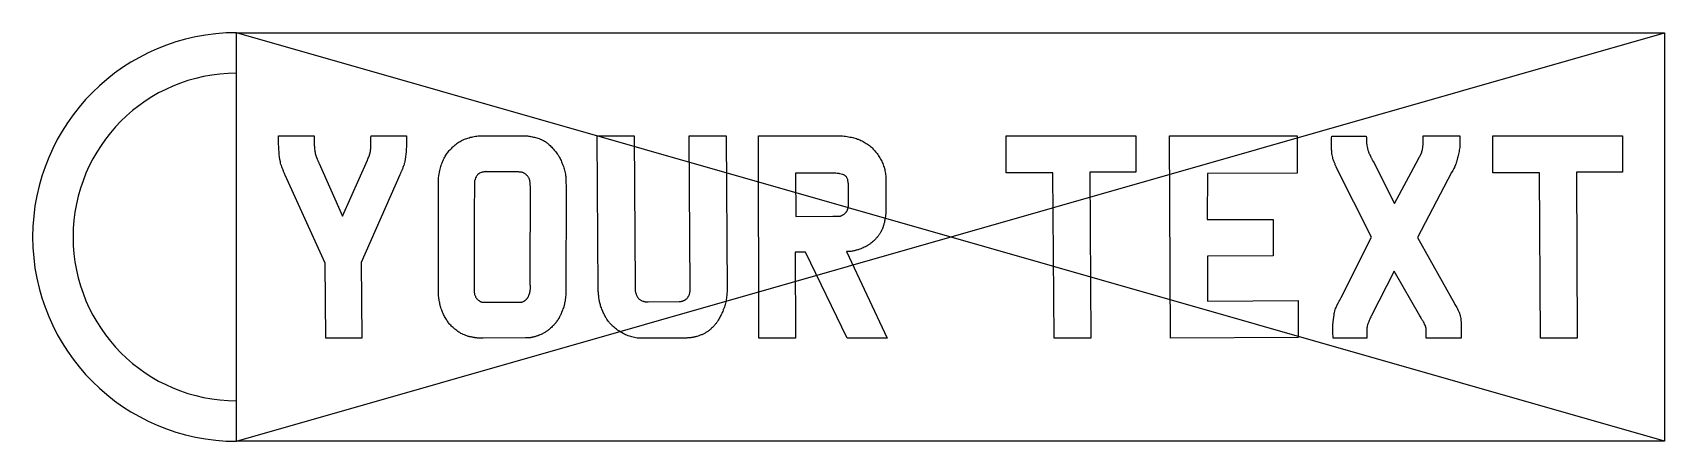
# Model space of a CAD drawing. Header units: millimetres. Extents: x -38.6 to 30, y -8.6 to 8.6.
import ezdxf

# ---------------------------------------------------------------- set-up
doc = ezdxf.new("R2010")
doc.units = ezdxf.units.MM
doc.layers.get('0').update_dxf_attribs({"linetype": 'CONTINUOUS'})

msp = doc.modelspace()

# ---------------------------------------------------------------- linework, layer by layer
for p, q in [((-30, -8.571), (-30, 8.571)), ((-30, 8.571), (30, 8.571)), ((30, -8.571), (-30, 8.571)), ((-30, -8.571), (30, 8.571)), ((30, 8.571), (30, -8.571)), ((-28.235, 4.001), (-28.235, 4.238)), ((-28.235, 4.238), (-26.736, 4.238)), ((-26.736, 4.238), (-26.736, 4.201)), ((-26.736, 4.201), (-26.736, 4.165)), ((-26.736, 4.165), (-26.736, 4.129)), ((-26.736, 4.129), (-26.736, 4.092)), ((-24.356, 4.183), (-24.349, 4.238)), ((-24.356, 4.147), (-24.356, 4.183)), ((-24.356, 4.11), (-24.356, 4.147)), ((-24.349, 4.238), (-22.856, 4.238)), ((-22.856, 4.238), (-22.856, 4.013)), ((-20.427, 4.098), (-20.385, 4.116)), ((-20.385, 4.116), (-20.33, 4.135)), ((-20.33, 4.135), (-20.282, 4.147)), ((-20.282, 4.147), (-20.233, 4.165)), ((-20.233, 4.165), (-20.178, 4.183)), ((-20.178, 4.183), (-20.118, 4.195)), ((-20.118, 4.195), (-20.069, 4.208)), ((-20.069, 4.208), (-20.014, 4.214)), ((-20.014, 4.214), (-19.96, 4.226)), ((-19.96, 4.226), (-19.905, 4.232)), ((-19.905, 4.232), (-19.851, 4.238)), ((-19.851, 4.238), (-19.796, 4.244)), ((-19.796, 4.244), (-19.741, 4.25)), ((-19.741, 4.25), (-19.687, 4.25)), ((-19.687, 4.25), (-17.92, 4.25)), ((-17.92, 4.25), (-17.847, 4.244)), ((-17.847, 4.244), (-17.811, 4.238)), ((-17.811, 4.238), (-17.774, 4.238)), ((-17.774, 4.238), (-17.738, 4.232)), ((-17.738, 4.232), (-17.695, 4.226)), ((-17.695, 4.226), (-17.653, 4.22)), ((-17.653, 4.22), (-17.616, 4.214)), ((-17.616, 4.214), (-17.568, 4.208)), ((-17.568, 4.208), (-17.525, 4.195)), ((-17.525, 4.195), (-17.483, 4.183)), ((-17.483, 4.183), (-17.434, 4.171)), ((-17.434, 4.171), (-17.386, 4.159)), ((-17.386, 4.159), (-17.337, 4.141)), ((-17.337, 4.141), (-17.288, 4.129)), ((-17.288, 4.129), (-17.264, 4.116)), ((-17.264, 4.116), (-17.24, 4.11)), ((-14.799, -2.21), (-14.842, 4.244)), ((-14.842, 4.244), (-13.293, 4.244)), ((-13.293, 4.244), (-13.257, -2.064)), ((-10.938, -2.143), (-10.98, 4.238)), ((-10.98, 4.238), (-9.426, 4.238)), ((-9.426, 4.238), (-9.383, -2.24)), ((-8.072, 4.238), (-4.951, 4.244)), ((-8.06, -4.25), (-8.072, 4.238)), ((-4.951, 4.244), (-4.872, 4.25)), ((-4.872, 4.25), (-4.799, 4.25)), ((-4.799, 4.25), (-4.733, 4.25)), ((-4.733, 4.25), (-4.66, 4.244)), ((-4.66, 4.244), (-4.593, 4.244)), ((-4.593, 4.244), (-4.532, 4.238)), ((-4.532, 4.238), (-4.466, 4.232)), ((-4.466, 4.232), (-4.405, 4.226)), ((-4.405, 4.226), (-4.344, 4.214)), ((-4.344, 4.214), (-4.283, 4.208)), ((-4.283, 4.208), (-4.223, 4.195)), ((-4.223, 4.195), (-4.162, 4.183)), ((-4.162, 4.183), (-4.107, 4.171)), ((-4.107, 4.171), (-4.059, 4.159)), ((-4.059, 4.159), (-4.004, 4.141)), ((-4.004, 4.141), (-3.956, 4.129)), ((-3.956, 4.129), (-3.907, 4.11)), ((2.347, 4.238), (7.793, 4.244)), ((2.347, 2.69), (2.347, 4.238)), ((7.793, 4.244), (7.793, 2.726)), ((9.244, -4.244), (9.207, 4.25)), ((9.207, 4.25), (14.574, 4.25)), ((14.574, 4.25), (14.568, 2.684)), ((16.013, 4.153), (16.019, 4.232)), ((16.013, 4.098), (16.013, 4.153)), ((16.019, 4.232), (17.471, 4.232)), ((17.471, 4.232), (17.477, 4.165)), ((17.477, 4.165), (17.477, 4.116)), ((17.477, 4.116), (17.477, 4.074)), ((19.869, 4.189), (19.869, 4.238)), ((19.869, 4.238), (21.411, 4.238)), ((19.869, 4.165), (19.869, 4.189)), ((19.869, 4.141), (19.869, 4.165)), ((19.869, 4.098), (19.869, 4.141)), ((21.411, 4.238), (21.411, 4.189)), ((21.411, 4.189), (21.411, 4.147)), ((21.411, 4.147), (21.411, 4.11)), ((22.789, 4.238), (28.235, 4.244)), ((22.789, 2.69), (22.789, 4.238)), ((28.235, 4.244), (28.235, 2.726)), ((-28.235, 3.892), (-28.235, 4.001)), ((-28.229, 3.783), (-28.235, 3.892)), ((-28.229, 3.673), (-28.229, 3.783)), ((-28.217, 3.564), (-28.229, 3.673)), ((-28.211, 3.461), (-28.217, 3.564)), ((-28.193, 3.351), (-28.211, 3.461)), ((-26.736, 4.092), (-26.736, 4.062)), ((-26.736, 4.062), (-26.736, 4.031)), ((-26.736, 4.031), (-26.736, 4.001)), ((-26.736, 4.001), (-26.736, 3.977)), ((-26.736, 3.977), (-26.736, 3.953)), ((-26.736, 3.953), (-26.736, 3.928)), ((-26.736, 3.928), (-26.736, 3.904)), ((-26.736, 3.904), (-26.736, 3.88)), ((-26.736, 3.88), (-26.736, 3.861)), ((-26.736, 3.861), (-26.736, 3.837)), ((-26.736, 3.837), (-26.736, 3.819)), ((-26.736, 3.819), (-26.729, 3.807)), ((-26.729, 3.807), (-26.729, 3.776)), ((-26.729, 3.776), (-26.729, 3.746)), ((-26.729, 3.746), (-26.723, 3.685)), ((-26.723, 3.685), (-26.717, 3.625)), ((-26.717, 3.625), (-26.711, 3.594)), ((-26.711, 3.594), (-26.705, 3.564)), ((-26.705, 3.564), (-26.699, 3.534)), ((-26.699, 3.534), (-26.693, 3.503)), ((-26.693, 3.503), (-26.681, 3.455)), ((-26.681, 3.455), (-26.675, 3.424)), ((-24.422, 3.418), (-24.41, 3.449)), ((-24.41, 3.461), (-24.404, 3.473)), ((-24.41, 3.449), (-24.41, 3.461)), ((-24.404, 3.485), (-24.398, 3.497)), ((-24.404, 3.473), (-24.404, 3.485)), ((-24.398, 3.497), (-24.392, 3.521)), ((-24.392, 3.521), (-24.386, 3.552)), ((-24.386, 3.552), (-24.38, 3.582)), ((-24.38, 3.582), (-24.374, 3.613)), ((-24.374, 3.625), (-24.368, 3.637)), ((-24.374, 3.619), (-24.374, 3.625)), ((-24.374, 3.613), (-24.374, 3.619)), ((-24.368, 3.673), (-24.362, 3.685)), ((-24.368, 3.637), (-24.368, 3.673)), ((-24.362, 3.728), (-24.356, 3.764)), ((-24.362, 3.716), (-24.362, 3.728)), ((-24.362, 3.698), (-24.362, 3.716)), ((-24.362, 3.685), (-24.362, 3.698)), ((-24.356, 4.08), (-24.356, 4.11)), ((-24.356, 4.05), (-24.356, 4.08)), ((-24.356, 4.019), (-24.356, 4.05)), ((-24.356, 3.995), (-24.356, 4.019)), ((-24.356, 3.971), (-24.356, 3.995)), ((-24.356, 3.94), (-24.356, 3.971)), ((-24.356, 3.922), (-24.356, 3.94)), ((-24.356, 3.898), (-24.356, 3.922)), ((-24.356, 3.874), (-24.356, 3.898)), ((-24.356, 3.855), (-24.356, 3.874)), ((-24.356, 3.837), (-24.356, 3.855)), ((-24.356, 3.825), (-24.356, 3.837)), ((-24.356, 3.789), (-24.356, 3.825)), ((-24.356, 3.764), (-24.356, 3.789)), ((-22.886, 3.473), (-22.898, 3.364)), ((-22.874, 3.576), (-22.886, 3.473)), ((-22.868, 3.685), (-22.874, 3.576)), ((-22.862, 3.795), (-22.868, 3.685)), ((-22.856, 4.013), (-22.862, 3.904)), ((-22.862, 3.904), (-22.862, 3.795)), ((-21.229, 3.394), (-21.204, 3.436)), ((-21.204, 3.436), (-21.174, 3.473)), ((-21.174, 3.473), (-21.15, 3.515)), ((-21.15, 3.515), (-21.119, 3.552)), ((-21.119, 3.552), (-21.095, 3.588)), ((-21.095, 3.588), (-21.065, 3.625)), ((-21.065, 3.625), (-21.034, 3.661)), ((-21.034, 3.661), (-20.998, 3.691)), ((-20.998, 3.691), (-20.962, 3.728)), ((-20.962, 3.728), (-20.931, 3.764)), ((-20.931, 3.764), (-20.895, 3.801)), ((-20.895, 3.801), (-20.852, 3.831)), ((-20.852, 3.831), (-20.81, 3.868)), ((-20.81, 3.868), (-20.773, 3.898)), ((-20.773, 3.898), (-20.731, 3.934)), ((-20.731, 3.934), (-20.688, 3.959)), ((-20.688, 3.959), (-20.652, 3.989)), ((-20.652, 3.989), (-20.603, 4.013)), ((-20.603, 4.013), (-20.567, 4.038)), ((-20.567, 4.038), (-20.518, 4.056)), ((-20.518, 4.056), (-20.476, 4.08)), ((-20.476, 4.08), (-20.427, 4.098)), ((-17.24, 4.11), (-17.191, 4.086)), ((-17.191, 4.086), (-17.173, 4.08)), ((-17.173, 4.08), (-17.149, 4.068)), ((-17.149, 4.068), (-17.1, 4.044)), ((-17.1, 4.044), (-17.058, 4.019)), ((-17.058, 4.019), (-17.039, 4.007)), ((-17.039, 4.007), (-17.015, 3.995)), ((-17.015, 3.995), (-16.997, 3.977)), ((-16.997, 3.977), (-16.979, 3.965)), ((-16.979, 3.965), (-16.961, 3.946)), ((-16.961, 3.946), (-16.936, 3.934)), ((-16.936, 3.934), (-16.9, 3.904)), ((-16.9, 3.904), (-16.863, 3.868)), ((-16.863, 3.868), (-16.827, 3.837)), ((-16.827, 3.837), (-16.791, 3.801)), ((-16.791, 3.801), (-16.754, 3.764)), ((-16.754, 3.764), (-16.718, 3.728)), ((-16.718, 3.728), (-16.687, 3.691)), ((-16.687, 3.691), (-16.651, 3.649)), ((-16.651, 3.649), (-16.584, 3.57)), ((-16.584, 3.57), (-16.56, 3.534)), ((-16.56, 3.534), (-16.529, 3.491)), ((-16.529, 3.491), (-16.499, 3.455)), ((-16.499, 3.455), (-16.475, 3.412)), ((-3.907, 4.11), (-3.883, 4.104)), ((-3.883, 4.104), (-3.858, 4.092)), ((-3.858, 4.092), (-3.81, 4.074)), ((-3.81, 4.074), (-3.761, 4.05)), ((-3.761, 4.05), (-3.719, 4.031)), ((-3.719, 4.031), (-3.67, 4.007)), ((-3.67, 4.007), (-3.622, 3.983)), ((-3.622, 3.983), (-3.579, 3.953)), ((-3.579, 3.953), (-3.537, 3.928)), ((-3.537, 3.928), (-3.488, 3.898)), ((-3.488, 3.898), (-3.452, 3.868)), ((-3.452, 3.868), (-3.409, 3.837)), ((-3.409, 3.837), (-3.367, 3.801)), ((-3.367, 3.801), (-3.324, 3.77)), ((-3.324, 3.77), (-3.288, 3.734)), ((-3.288, 3.734), (-3.251, 3.691)), ((-3.251, 3.691), (-3.215, 3.655)), ((-3.215, 3.655), (-3.178, 3.619)), ((-3.178, 3.619), (-3.148, 3.576)), ((-3.148, 3.576), (-3.112, 3.534)), ((-3.112, 3.534), (-3.081, 3.497)), ((-3.081, 3.497), (-3.051, 3.455)), ((-3.051, 3.455), (-3.021, 3.406)), ((16.013, 4.05), (16.013, 4.098)), ((16.013, 4.001), (16.013, 4.05)), ((16.013, 3.959), (16.013, 4.001)), ((16.013, 3.916), (16.013, 3.959)), ((16.013, 3.874), (16.013, 3.916)), ((16.013, 3.837), (16.013, 3.874)), ((16.013, 3.801), (16.013, 3.837)), ((16.013, 3.77), (16.013, 3.801)), ((16.013, 3.74), (16.013, 3.77)), ((16.013, 3.71), (16.013, 3.74)), ((16.013, 3.685), (16.013, 3.71)), ((16.013, 3.667), (16.013, 3.685)), ((16.013, 3.643), (16.013, 3.667)), ((16.019, 3.631), (16.013, 3.643)), ((16.019, 3.57), (16.019, 3.631)), ((16.026, 3.54), (16.019, 3.57)), ((16.026, 3.509), (16.026, 3.54)), ((16.032, 3.479), (16.026, 3.509)), ((16.038, 3.449), (16.032, 3.479)), ((16.05, 3.394), (16.038, 3.449)), ((17.477, 4.074), (17.483, 4.031)), ((17.483, 4.031), (17.483, 3.995)), ((17.483, 3.995), (17.483, 3.959)), ((17.483, 3.959), (17.489, 3.928)), ((17.489, 3.928), (17.495, 3.892)), ((17.495, 3.892), (17.501, 3.837)), ((17.501, 3.837), (17.513, 3.776)), ((17.513, 3.776), (17.531, 3.716)), ((17.531, 3.716), (17.543, 3.649)), ((17.543, 3.649), (17.549, 3.619)), ((17.549, 3.619), (17.562, 3.588)), ((17.562, 3.588), (17.568, 3.564)), ((17.568, 3.564), (17.574, 3.54)), ((17.574, 3.54), (17.586, 3.515)), ((17.586, 3.515), (17.592, 3.497)), ((17.592, 3.497), (17.604, 3.479)), ((17.604, 3.479), (17.61, 3.467)), ((17.61, 3.467), (17.616, 3.455)), ((17.616, 3.455), (17.622, 3.449)), ((17.622, 3.449), (17.628, 3.436)), ((17.628, 3.436), (17.634, 3.424)), ((19.741, 3.418), (19.747, 3.43)), ((19.747, 3.43), (19.759, 3.455)), ((19.759, 3.455), (19.766, 3.467)), ((19.766, 3.467), (19.772, 3.479)), ((19.772, 3.479), (19.778, 3.485)), ((19.778, 3.497), (19.784, 3.503)), ((19.778, 3.485), (19.778, 3.497)), ((19.784, 3.503), (19.79, 3.515)), ((19.79, 3.515), (19.796, 3.534)), ((19.796, 3.534), (19.802, 3.546)), ((19.802, 3.558), (19.808, 3.57)), ((19.802, 3.546), (19.802, 3.558)), ((19.808, 3.57), (19.814, 3.576)), ((19.814, 3.594), (19.82, 3.606)), ((19.814, 3.588), (19.814, 3.594)), ((19.814, 3.576), (19.814, 3.588)), ((19.82, 3.606), (19.826, 3.631)), ((19.826, 3.631), (19.832, 3.655)), ((19.832, 3.673), (19.838, 3.685)), ((19.832, 3.655), (19.832, 3.673)), ((19.838, 3.685), (19.844, 3.746)), ((19.844, 3.746), (19.851, 3.801)), ((19.851, 3.801), (19.863, 3.861)), ((19.863, 3.934), (19.869, 3.953)), ((19.863, 3.922), (19.863, 3.934)), ((19.863, 3.861), (19.863, 3.922)), ((19.869, 4.08), (19.869, 4.098)), ((19.869, 4.068), (19.869, 4.08)), ((19.869, 4.062), (19.869, 4.068)), ((19.869, 4.056), (19.869, 4.062)), ((19.869, 4.05), (19.869, 4.056)), ((19.869, 4.038), (19.869, 4.05)), ((19.869, 4.019), (19.869, 4.038)), ((19.869, 4.013), (19.869, 4.019)), ((19.869, 4.001), (19.869, 4.013)), ((19.869, 3.983), (19.869, 4.001)), ((19.869, 3.953), (19.869, 3.983)), ((21.35, 3.473), (21.338, 3.418)), ((21.362, 3.528), (21.35, 3.473)), ((21.374, 3.582), (21.362, 3.528)), ((21.381, 3.643), (21.374, 3.582)), ((21.393, 3.698), (21.381, 3.643)), ((21.399, 3.758), (21.393, 3.698)), ((21.405, 3.819), (21.399, 3.758)), ((21.411, 3.934), (21.405, 3.88)), ((21.405, 3.88), (21.405, 3.819)), ((21.411, 4.11), (21.411, 4.092)), ((21.411, 4.092), (21.411, 4.074)), ((21.411, 4.074), (21.411, 4.062)), ((21.411, 4.062), (21.411, 4.056)), ((21.411, 4.056), (21.411, 4.038)), ((21.411, 4.038), (21.411, 4.001)), ((21.411, 4.001), (21.411, 3.971)), ((21.411, 3.971), (21.411, 3.934)), ((-28.181, 3.254), (-28.193, 3.351)), ((-28.162, 3.157), (-28.181, 3.254)), ((-28.15, 3.103), (-28.162, 3.157)), ((-28.138, 3.048), (-28.15, 3.103)), ((-28.126, 3.018), (-28.138, 3.048)), ((-28.12, 2.993), (-28.126, 3.018)), ((-28.096, 2.939), (-28.12, 2.993)), ((-28.089, 2.908), (-28.096, 2.939)), ((-28.071, 2.878), (-28.089, 2.908)), ((-28.059, 2.848), (-28.071, 2.878)), ((-28.047, 2.811), (-28.059, 2.848)), ((-28.041, 2.793), (-28.047, 2.811)), ((-28.035, 2.769), (-28.041, 2.793)), ((-28.023, 2.75), (-28.035, 2.769)), ((-28.011, 2.72), (-28.023, 2.75)), ((-26.675, 3.424), (-26.669, 3.406)), ((-26.669, 3.406), (-26.663, 3.382)), ((-26.663, 3.382), (-26.651, 3.358)), ((-26.651, 3.358), (-26.644, 3.351)), ((-26.644, 3.351), (-26.644, 3.339)), ((-26.644, 3.339), (-26.638, 3.327)), ((-26.638, 3.327), (-26.632, 3.321)), ((-26.632, 3.321), (-26.632, 3.309)), ((-26.632, 3.309), (-26.626, 3.297)), ((-26.626, 3.297), (-26.614, 3.273)), ((-26.614, 3.273), (-26.608, 3.26)), ((-26.608, 3.26), (-26.602, 3.242)), ((-26.602, 3.242), (-26.59, 3.212)), ((-26.59, 3.212), (-26.572, 3.169)), ((-26.572, 3.169), (-26.559, 3.151)), ((-26.559, 3.151), (-26.547, 3.127)), ((-26.547, 3.127), (-26.541, 3.103)), ((-26.541, 3.103), (-26.529, 3.078)), ((-26.529, 3.078), (-25.552, 0.868)), ((-25.552, 0.868), (-24.501, 3.224)), ((-24.501, 3.224), (-24.495, 3.242)), ((-24.495, 3.242), (-24.489, 3.26)), ((-24.489, 3.26), (-24.483, 3.279)), ((-24.483, 3.279), (-24.477, 3.291)), ((-24.477, 3.291), (-24.471, 3.309)), ((-24.471, 3.309), (-24.465, 3.315)), ((-24.465, 3.315), (-24.459, 3.327)), ((-24.459, 3.327), (-24.453, 3.339)), ((-24.453, 3.351), (-24.447, 3.358)), ((-24.453, 3.339), (-24.453, 3.351)), ((-24.447, 3.364), (-24.441, 3.37)), ((-24.447, 3.358), (-24.447, 3.364)), ((-24.441, 3.37), (-24.434, 3.376)), ((-24.434, 3.376), (-24.428, 3.4)), ((-24.428, 3.4), (-24.422, 3.418)), ((-23.074, 2.763), (-23.087, 2.738)), ((-23.062, 2.787), (-23.074, 2.763)), ((-23.056, 2.805), (-23.062, 2.787)), ((-23.044, 2.823), (-23.056, 2.805)), ((-23.032, 2.86), (-23.044, 2.823)), ((-23.02, 2.89), (-23.032, 2.86)), ((-23.008, 2.92), (-23.02, 2.89)), ((-22.996, 2.951), (-23.008, 2.92)), ((-22.989, 2.981), (-22.996, 2.951)), ((-22.977, 3.005), (-22.989, 2.981)), ((-22.959, 3.06), (-22.977, 3.005)), ((-22.953, 3.09), (-22.959, 3.06)), ((-22.947, 3.115), (-22.953, 3.09)), ((-22.935, 3.169), (-22.947, 3.115)), ((-22.917, 3.266), (-22.935, 3.169)), ((-22.898, 3.364), (-22.917, 3.266)), ((-21.478, 2.72), (-21.459, 2.793)), ((-21.459, 2.793), (-21.447, 2.848)), ((-21.447, 2.848), (-21.435, 2.902)), ((-21.435, 2.902), (-21.423, 2.957)), ((-21.423, 2.957), (-21.405, 3.005)), ((-21.405, 3.005), (-21.387, 3.054)), ((-21.387, 3.054), (-21.368, 3.109)), ((-21.368, 3.109), (-21.344, 3.157)), ((-21.344, 3.157), (-21.326, 3.206)), ((-21.326, 3.206), (-21.302, 3.254)), ((-21.302, 3.254), (-21.277, 3.303)), ((-21.277, 3.303), (-21.253, 3.351)), ((-21.253, 3.351), (-21.229, 3.394)), ((-19.529, 2.744), (-19.547, 2.738)), ((-19.511, 2.744), (-19.529, 2.744)), ((-19.492, 2.738), (-19.511, 2.744)), ((-16.475, 3.412), (-16.451, 3.376)), ((-16.451, 3.376), (-16.432, 3.333)), ((-16.432, 3.333), (-16.408, 3.291)), ((-16.408, 3.291), (-16.39, 3.248)), ((-16.39, 3.248), (-16.366, 3.206)), ((-16.366, 3.206), (-16.347, 3.157)), ((-16.347, 3.157), (-16.329, 3.109)), ((-16.329, 3.109), (-16.305, 3.06)), ((-16.305, 3.06), (-16.287, 3.011)), ((-16.287, 3.011), (-16.268, 2.957)), ((-16.268, 2.957), (-16.25, 2.908)), ((-16.25, 2.908), (-16.232, 2.854)), ((-16.232, 2.854), (-16.22, 2.799)), ((-16.22, 2.799), (-16.208, 2.75)), ((-16.208, 2.75), (-16.196, 2.696)), ((-3.021, 3.406), (-2.99, 3.364)), ((-2.99, 3.364), (-2.966, 3.315)), ((-2.966, 3.315), (-2.936, 3.266)), ((-2.936, 3.266), (-2.911, 3.224)), ((-2.911, 3.224), (-2.887, 3.175)), ((-2.887, 3.175), (-2.869, 3.127)), ((-2.869, 3.127), (-2.844, 3.078)), ((-2.844, 3.078), (-2.826, 3.03)), ((-2.826, 3.03), (-2.808, 2.975)), ((-2.808, 2.975), (-2.79, 2.926)), ((-2.79, 2.926), (-2.778, 2.878)), ((-2.778, 2.878), (-2.759, 2.829)), ((-2.759, 2.829), (-2.753, 2.775)), ((-2.753, 2.775), (-2.741, 2.726)), ((16.062, 3.339), (16.05, 3.394)), ((16.068, 3.309), (16.062, 3.339)), ((16.074, 3.285), (16.068, 3.309)), ((16.092, 3.23), (16.074, 3.285)), ((16.111, 3.175), (16.092, 3.23)), ((16.123, 3.151), (16.111, 3.175)), ((16.135, 3.127), (16.123, 3.151)), ((16.141, 3.109), (16.135, 3.127)), ((16.147, 3.084), (16.141, 3.109)), ((16.159, 3.066), (16.147, 3.084)), ((16.165, 3.048), (16.159, 3.066)), ((16.171, 3.036), (16.165, 3.048)), ((16.171, 3.018), (16.171, 3.036)), ((16.183, 2.999), (16.171, 3.018)), ((16.189, 2.975), (16.183, 2.999)), ((16.202, 2.957), (16.189, 2.975)), ((16.208, 2.939), (16.202, 2.957)), ((16.208, 2.933), (16.208, 2.939)), ((17.689, -0.006), (16.208, 2.933)), ((17.634, 3.424), (17.641, 3.412)), ((17.641, 3.412), (17.647, 3.4)), ((17.647, 3.4), (17.653, 3.382)), ((17.653, 3.382), (17.665, 3.364)), ((17.665, 3.364), (17.671, 3.345)), ((17.671, 3.345), (17.683, 3.327)), ((17.683, 3.327), (17.689, 3.309)), ((17.689, 3.309), (17.701, 3.285)), ((17.701, 3.285), (17.713, 3.266)), ((17.713, 3.266), (17.726, 3.242)), ((17.726, 3.242), (17.738, 3.218)), ((17.738, 3.218), (17.75, 3.188)), ((17.75, 3.188), (17.756, 3.181)), ((17.756, 3.181), (18.661, 1.409)), ((18.661, 1.409), (19.668, 3.273)), ((19.668, 3.273), (19.681, 3.315)), ((19.681, 3.315), (19.693, 3.327)), ((19.693, 3.327), (19.699, 3.345)), ((19.699, 3.345), (19.711, 3.364)), ((19.711, 3.364), (19.717, 3.376)), ((19.717, 3.376), (19.735, 3.406)), ((19.735, 3.406), (19.741, 3.418)), ((21.083, 2.75), (21.053, 2.702)), ((21.107, 2.793), (21.083, 2.75)), ((21.132, 2.841), (21.107, 2.793)), ((21.15, 2.878), (21.132, 2.841)), ((21.174, 2.92), (21.15, 2.878)), ((21.186, 2.945), (21.174, 2.92)), ((21.192, 2.963), (21.186, 2.945)), ((21.198, 2.981), (21.192, 2.963)), ((21.204, 2.987), (21.198, 2.981)), ((21.217, 3.011), (21.204, 2.987)), ((21.223, 3.036), (21.217, 3.024)), ((21.217, 3.024), (21.217, 3.011)), ((21.235, 3.06), (21.223, 3.036)), ((21.247, 3.109), (21.235, 3.06)), ((21.259, 3.133), (21.247, 3.109)), ((21.265, 3.157), (21.259, 3.133)), ((21.283, 3.206), (21.265, 3.157)), ((21.289, 3.236), (21.283, 3.206)), ((21.296, 3.26), (21.289, 3.236)), ((21.308, 3.315), (21.296, 3.26)), ((21.326, 3.364), (21.308, 3.315)), ((21.338, 3.418), (21.326, 3.364)), ((-27.998, 2.696), (-28.011, 2.72)), ((-27.986, 2.659), (-27.998, 2.696)), ((-27.974, 2.629), (-27.986, 2.659)), ((-27.956, 2.593), (-27.974, 2.629)), ((-26.28, -1.093), (-27.956, 2.593)), ((-23.141, 2.605), (-24.762, -1.075)), ((-23.135, 2.629), (-23.141, 2.605)), ((-23.123, 2.641), (-23.135, 2.629)), ((-23.117, 2.659), (-23.123, 2.641)), ((-23.111, 2.678), (-23.117, 2.659)), ((-23.099, 2.708), (-23.111, 2.678)), ((-23.093, 2.72), (-23.099, 2.708)), ((-23.087, 2.738), (-23.093, 2.72)), ((-21.52, -2.404), (-21.514, 2.477)), ((-21.514, 2.477), (-21.502, 2.562)), ((-21.502, 2.562), (-21.49, 2.641)), ((-21.49, 2.641), (-21.478, 2.72)), ((-20.002, 2.192), (-20.008, 2.168)), ((-20.008, 2.168), (-20.008, 2.137)), ((-20.008, 2.137), (-20.008, 2.107)), ((-20.008, 2.107), (-20.008, 2.076)), ((-20.008, 2.076), (-20.008, 2.046)), ((-19.996, 2.325), (-20.002, 2.319)), ((-20.002, 2.319), (-20.002, 2.313)), ((-20.002, 2.313), (-20.002, 2.307)), ((-20.002, 2.307), (-20.002, 2.295)), ((-20.002, 2.295), (-20.002, 2.283)), ((-20.002, 2.283), (-20.002, 2.271)), ((-20.002, 2.271), (-20.002, 2.253)), ((-20.002, 2.253), (-20.002, 2.234)), ((-20.002, 2.234), (-20.002, 2.216)), ((-20.002, 2.216), (-20.002, 2.192)), ((-19.984, 2.38), (-19.996, 2.35)), ((-19.996, 2.35), (-19.996, 2.325)), ((-19.978, 2.404), (-19.984, 2.38)), ((-19.972, 2.429), (-19.978, 2.404)), ((-19.954, 2.477), (-19.972, 2.429)), ((-19.929, 2.526), (-19.954, 2.477)), ((-19.917, 2.55), (-19.929, 2.526)), ((-19.905, 2.568), (-19.917, 2.55)), ((-19.893, 2.586), (-19.905, 2.568)), ((-19.881, 2.605), (-19.893, 2.586)), ((-19.869, 2.623), (-19.881, 2.605)), ((-19.857, 2.635), (-19.869, 2.623)), ((-19.838, 2.647), (-19.857, 2.635)), ((-19.82, 2.653), (-19.838, 2.647)), ((-19.808, 2.665), (-19.82, 2.653)), ((-19.79, 2.678), (-19.808, 2.665)), ((-19.753, 2.69), (-19.79, 2.678)), ((-19.729, 2.702), (-19.753, 2.69)), ((-19.711, 2.708), (-19.729, 2.702)), ((-19.687, 2.714), (-19.711, 2.708)), ((-19.662, 2.72), (-19.687, 2.714)), ((-19.638, 2.726), (-19.662, 2.72)), ((-19.614, 2.732), (-19.638, 2.726)), ((-19.596, 2.738), (-19.614, 2.732)), ((-19.571, 2.738), (-19.596, 2.738)), ((-19.547, 2.738), (-19.571, 2.738)), ((-19.486, 2.738), (-19.492, 2.738)), ((-19.48, 2.738), (-19.486, 2.738)), ((-19.474, 2.738), (-19.48, 2.738)), ((-19.462, 2.738), (-19.474, 2.738)), ((-19.444, 2.738), (-19.462, 2.738)), ((-18.09, 2.726), (-18.108, 2.726)), ((-18.078, 2.726), (-18.09, 2.726)), ((-18.053, 2.726), (-18.078, 2.726)), ((-18.035, 2.72), (-18.053, 2.726)), ((-18.023, 2.714), (-18.035, 2.72)), ((-17.999, 2.708), (-18.023, 2.714)), ((-17.968, 2.702), (-17.999, 2.708)), ((-17.944, 2.69), (-17.968, 2.702)), ((-17.926, 2.678), (-17.944, 2.69)), ((-17.902, 2.665), (-17.926, 2.678)), ((-17.889, 2.659), (-17.902, 2.665)), ((-17.877, 2.647), (-17.889, 2.659)), ((-17.859, 2.635), (-17.877, 2.647)), ((-17.835, 2.617), (-17.859, 2.635)), ((-17.817, 2.599), (-17.835, 2.617)), ((-17.798, 2.58), (-17.817, 2.599)), ((-17.78, 2.562), (-17.798, 2.58)), ((-17.768, 2.538), (-17.78, 2.562)), ((-17.75, 2.52), (-17.768, 2.538)), ((-17.732, 2.495), (-17.75, 2.52)), ((-17.719, 2.477), (-17.732, 2.495)), ((-17.707, 2.453), (-17.719, 2.477)), ((-17.695, 2.429), (-17.707, 2.453)), ((-17.689, 2.404), (-17.695, 2.429)), ((-17.683, 2.38), (-17.689, 2.404)), ((-17.671, 2.356), (-17.683, 2.38)), ((-17.671, 2.325), (-17.671, 2.356)), ((-17.665, 2.301), (-17.671, 2.325)), ((-17.659, 2.24), (-17.665, 2.301)), ((-17.659, 2.186), (-17.659, 2.24)), ((-17.653, 2.125), (-17.659, 2.186)), ((-17.653, 2.07), (-17.653, 2.125)), ((-17.653, 2.016), (-17.653, 2.07)), ((-16.196, 2.696), (-16.183, 2.641)), ((-16.183, 2.641), (-16.177, 2.586)), ((-16.177, 2.586), (-16.171, 2.532)), ((-16.171, 2.532), (-16.171, 2.477)), ((-16.171, 2.477), (-16.165, 2.423)), ((-16.153, 2.064), (-16.171, -2.307)), ((-16.165, 2.423), (-16.165, 2.368)), ((-16.165, 2.368), (-16.159, 2.307)), ((-16.159, 2.307), (-16.159, 2.246)), ((-16.159, 2.246), (-16.153, 2.192)), ((-16.153, 2.192), (-16.153, 2.131)), ((-16.153, 2.131), (-16.153, 2.064)), ((-5.006, 2.678), (-6.506, 2.678)), ((-6.506, 2.678), (-6.499, 0.862)), ((-4.976, 2.678), (-5.006, 2.678)), ((-4.939, 2.678), (-4.976, 2.678)), ((-4.909, 2.678), (-4.939, 2.678)), ((-4.878, 2.678), (-4.909, 2.678)), ((-4.818, 2.678), (-4.878, 2.678)), ((-4.757, 2.671), (-4.818, 2.678)), ((-4.702, 2.665), (-4.757, 2.671)), ((-4.678, 2.659), (-4.702, 2.665)), ((-4.648, 2.653), (-4.678, 2.659)), ((-4.599, 2.641), (-4.648, 2.653)), ((-4.544, 2.629), (-4.599, 2.641)), ((-4.52, 2.623), (-4.544, 2.629)), ((-4.496, 2.611), (-4.52, 2.623)), ((-4.478, 2.605), (-4.496, 2.611)), ((-4.453, 2.593), (-4.478, 2.605)), ((-4.435, 2.58), (-4.453, 2.593)), ((-4.417, 2.562), (-4.435, 2.58)), ((-4.405, 2.55), (-4.417, 2.562)), ((-4.387, 2.532), (-4.405, 2.55)), ((-4.374, 2.52), (-4.387, 2.532)), ((-4.362, 2.501), (-4.374, 2.52)), ((-4.35, 2.483), (-4.362, 2.501)), ((-4.338, 2.459), (-4.35, 2.483)), ((-4.332, 2.441), (-4.338, 2.459)), ((-4.32, 2.416), (-4.332, 2.441)), ((-4.314, 2.392), (-4.32, 2.416)), ((-4.308, 2.368), (-4.314, 2.392)), ((-4.308, 2.356), (-4.308, 2.368)), ((-4.308, 2.35), (-4.308, 2.356)), ((-4.308, 2.344), (-4.308, 2.35)), ((-4.302, 2.319), (-4.308, 2.344)), ((-4.296, 2.301), (-4.302, 2.319)), ((-4.296, 2.289), (-4.296, 2.301)), ((-4.296, 2.283), (-4.296, 2.289)), ((-4.296, 2.277), (-4.296, 2.283)), ((-4.296, 2.271), (-4.296, 2.277)), ((-4.296, 2.265), (-4.296, 2.271)), ((-4.289, 2.253), (-4.296, 2.265)), ((-4.289, 2.234), (-4.289, 2.253)), ((-4.289, 2.21), (-4.289, 2.234)), ((-4.289, 2.204), (-4.289, 2.21)), ((-4.289, 2.198), (-4.289, 2.204)), ((-4.283, 2.186), (-4.289, 2.198)), ((-4.289, 2.083), (-4.289, 2.089)), ((-4.289, 2.089), (-4.283, 2.089)), ((-4.289, 2.07), (-4.289, 2.083)), ((-4.289, 2.052), (-4.289, 2.07)), ((-4.283, 2.168), (-4.283, 2.186)), ((-4.283, 2.161), (-4.283, 2.168)), ((-4.283, 2.155), (-4.283, 2.161)), ((-4.283, 2.149), (-4.283, 2.155)), ((-4.283, 2.131), (-4.283, 2.149)), ((-4.283, 2.119), (-4.283, 2.131)), ((-4.283, 2.113), (-4.283, 2.119)), ((-4.283, 2.107), (-4.283, 2.113)), ((-4.283, 2.089), (-4.283, 2.107)), ((-2.741, 2.726), (-2.735, 2.671)), ((-2.735, 2.671), (-2.729, 2.623)), ((-2.729, 2.623), (-2.723, 2.568)), ((-2.723, 2.568), (-2.723, 2.544)), ((-2.723, 2.544), (-2.723, 2.52)), ((-2.723, 2.52), (-2.717, 2.477)), ((-2.717, 2.477), (-2.717, 2.429)), ((-2.717, 2.429), (-2.717, 2.404)), ((-2.717, 2.404), (-2.717, 2.38)), ((-2.717, 2.38), (-2.717, 2.362)), ((-2.717, 2.362), (-2.711, 2.338)), ((-2.711, 2.198), (-2.717, 1.093)), ((-2.711, 2.338), (-2.711, 2.295)), ((-2.711, 2.295), (-2.711, 2.253)), ((-2.711, 2.253), (-2.711, 2.228)), ((-2.711, 2.228), (-2.711, 2.21)), ((-2.711, 2.21), (-2.711, 2.198)), ((4.308, 2.69), (2.347, 2.69)), ((4.356, -4.25), (4.308, 2.69)), ((7.793, 2.726), (5.862, 2.714)), ((5.862, 2.714), (5.892, -4.25)), ((10.804, 2.665), (10.78, 0.729)), ((14.568, 2.684), (10.804, 2.665)), ((21.053, 2.702), (19.62, -0.018)), ((24.75, 2.69), (22.789, 2.69)), ((24.799, -4.25), (24.75, 2.69)), ((28.235, 2.726), (26.304, 2.714)), ((26.304, 2.714), (26.335, -4.25)), ((-20.008, 1.651), (-20.014, 1.597)), ((-20.014, 1.597), (-20.014, 1.542)), ((-20.014, 1.542), (-20.014, 1.488)), ((-20.014, 1.488), (-20.014, 1.427)), ((-20.014, 1.427), (-20.014, 1.36)), ((-20.008, 2.046), (-20.008, 2.01)), ((-20.008, 2.01), (-20.008, 1.973)), ((-20.008, 1.973), (-20.008, 1.931)), ((-20.008, 1.931), (-20.008, 1.894)), ((-20.008, 1.894), (-20.008, 1.846)), ((-20.008, 1.846), (-20.008, 1.803)), ((-20.008, 1.803), (-20.008, 1.755)), ((-20.008, 1.755), (-20.008, 1.706)), ((-20.008, 1.706), (-20.008, 1.651)), ((-17.653, 2.01), (-17.653, 2.016)), ((-17.653, 1.882), (-17.653, 2.01)), ((-17.653, 1.761), (-17.653, 1.882)), ((-17.653, 1.639), (-17.653, 1.761)), ((-17.653, 1.524), (-17.653, 1.639)), ((-17.653, 1.403), (-17.653, 1.524)), ((-17.653, 1.287), (-17.653, 1.403)), ((-4.289, 2.046), (-4.289, 2.052)), ((-4.289, 2.034), (-4.289, 2.046)), ((-4.289, 1.451), (-4.289, 2.034)), ((-4.289, 1.433), (-4.289, 1.451)), ((-4.289, 1.415), (-4.289, 1.433)), ((-4.289, 1.396), (-4.289, 1.415)), ((-4.289, 1.39), (-4.289, 1.396)), ((-4.289, 1.384), (-4.289, 1.39)), ((-4.289, 1.378), (-4.283, 1.384)), ((-4.283, 1.384), (-4.289, 1.384)), ((-4.289, 1.372), (-4.289, 1.378)), ((-4.289, 1.366), (-4.289, 1.372)), ((-20.014, 1.36), (-20.014, 1.299)), ((-20.014, 1.299), (-20.014, 1.233)), ((-20.014, 1.233), (-20.014, 1.166)), ((-20.014, 1.166), (-20.014, 1.093)), ((-20.014, 1.093), (-20.014, 1.02)), ((-20.014, 1.02), (-20.014, 0.947)), ((-20.014, 0.947), (-20.014, 0.868)), ((-20.014, 0.868), (-20.014, 0.789)), ((-20.014, 0.789), (-20.014, 0.71)), ((-20.014, 0.71), (-20.014, 0.631)), ((-17.653, 1.178), (-17.653, 1.287)), ((-17.653, 1.069), (-17.653, 1.178)), ((-17.653, 0.953), (-17.653, 1.069)), ((-17.653, 0.85), (-17.653, 0.953)), ((-17.653, 0.741), (-17.653, 0.85)), ((-17.653, 0.638), (-17.653, 0.741)), ((-6.499, 0.862), (-4.945, 0.868)), ((-4.945, 0.868), (-4.915, 0.868)), ((-4.915, 0.868), (-4.884, 0.868)), ((-4.884, 0.868), (-4.86, 0.868)), ((-4.86, 0.868), (-4.824, 0.868)), ((-4.824, 0.868), (-4.793, 0.868)), ((-4.793, 0.868), (-4.763, 0.868)), ((-4.763, 0.868), (-4.733, 0.868)), ((-4.733, 0.868), (-4.696, 0.868)), ((-4.696, 0.868), (-4.678, 0.868)), ((-4.678, 0.868), (-4.66, 0.874)), ((-4.66, 0.874), (-4.642, 0.88)), ((-4.642, 0.88), (-4.623, 0.88)), ((-4.623, 0.88), (-4.605, 0.886)), ((-4.605, 0.886), (-4.587, 0.893)), ((-4.587, 0.893), (-4.569, 0.905)), ((-4.569, 0.905), (-4.544, 0.911)), ((-4.544, 0.911), (-4.538, 0.917)), ((-4.538, 0.917), (-4.532, 0.917)), ((-4.532, 0.923), (-4.514, 0.935)), ((-4.532, 0.917), (-4.532, 0.923)), ((-4.514, 0.935), (-4.496, 0.947)), ((-4.496, 0.947), (-4.472, 0.959)), ((-4.472, 0.959), (-4.441, 0.99)), ((-4.441, 0.99), (-4.423, 1.002)), ((-4.423, 1.002), (-4.405, 1.02)), ((-4.405, 1.02), (-4.393, 1.032)), ((-4.393, 1.032), (-4.387, 1.038)), ((-4.387, 1.038), (-4.368, 1.056)), ((-4.368, 1.063), (-4.368, 1.069)), ((-4.368, 1.069), (-4.362, 1.069)), ((-4.368, 1.056), (-4.368, 1.063)), ((-4.362, 1.069), (-4.356, 1.081)), ((-4.356, 1.081), (-4.35, 1.093)), ((-4.35, 1.093), (-4.344, 1.099)), ((-4.344, 1.099), (-4.332, 1.123)), ((-4.332, 1.123), (-4.326, 1.148)), ((-4.326, 1.148), (-4.314, 1.172)), ((-4.314, 1.184), (-4.308, 1.19)), ((-4.314, 1.172), (-4.314, 1.184)), ((-4.308, 1.202), (-4.302, 1.214)), ((-4.308, 1.19), (-4.308, 1.202)), ((-4.302, 1.233), (-4.296, 1.245)), ((-4.302, 1.226), (-4.302, 1.233)), ((-4.302, 1.22), (-4.302, 1.226)), ((-4.302, 1.214), (-4.302, 1.22)), ((-4.296, 1.257), (-4.289, 1.287)), ((-4.296, 1.245), (-4.296, 1.257)), ((-4.289, 1.348), (-4.289, 1.366)), ((-4.289, 1.318), (-4.289, 1.348)), ((-4.289, 1.311), (-4.289, 1.318)), ((-4.289, 1.305), (-4.289, 1.311)), ((-4.289, 1.299), (-4.289, 1.305)), ((-4.289, 1.287), (-4.289, 1.299)), ((-2.759, 0.692), (-2.766, 0.674)), ((-2.753, 0.716), (-2.759, 0.692)), ((-2.747, 0.765), (-2.753, 0.759)), ((-2.753, 0.759), (-2.753, 0.753)), ((-2.753, 0.753), (-2.753, 0.747)), ((-2.753, 0.747), (-2.753, 0.716)), ((-2.741, 0.808), (-2.747, 0.777)), ((-2.747, 0.777), (-2.747, 0.765)), ((-2.735, 0.838), (-2.741, 0.808)), ((-2.729, 0.899), (-2.735, 0.868)), ((-2.735, 0.868), (-2.735, 0.838)), ((-2.723, 0.959), (-2.729, 0.929)), ((-2.729, 0.929), (-2.729, 0.899)), ((-2.717, 1.093), (-2.723, 1.056)), ((-2.723, 1.056), (-2.723, 1.026)), ((-2.723, 1.026), (-2.723, 1.008)), ((-2.723, 1.008), (-2.723, 1.002)), ((-2.723, 1.002), (-2.723, 0.99)), ((-2.723, 0.99), (-2.723, 0.959)), ((10.78, 0.729), (13.561, 0.729)), ((13.561, 0.729), (13.561, -0.795)), ((-20.014, 0.631), (-20.014, 0.546)), ((-20.014, 0.546), (-20.014, 0.455)), ((-20.014, 0.455), (-20.014, 0.37)), ((-20.014, 0.37), (-20.014, 0.279)), ((-20.014, 0.279), (-20.014, 0.188)), ((-20.014, 0.188), (-20.014, 0.091)), ((-20.014, 0.091), (-20.014, -0.006)), ((-17.659, 0.152), (-17.653, 0.243)), ((-17.659, 0.055), (-17.659, 0.152)), ((-17.659, -0.03), (-17.659, 0.055)), ((-17.653, 0.54), (-17.653, 0.638)), ((-17.653, 0.437), (-17.653, 0.54)), ((-17.653, 0.34), (-17.653, 0.437)), ((-17.653, 0.243), (-17.653, 0.34)), ((-3.075, 0), (-3.087, -0.018)), ((-3.057, 0.018), (-3.075, 0)), ((-3.045, 0.036), (-3.057, 0.018)), ((-3.027, 0.061), (-3.045, 0.036)), ((-3.021, 0.067), (-3.027, 0.061)), ((-3.014, 0.079), (-3.021, 0.067)), ((-3.002, 0.103), (-3.014, 0.079)), ((-2.99, 0.109), (-3.002, 0.103)), ((-2.984, 0.121), (-2.99, 0.109)), ((-2.972, 0.146), (-2.984, 0.121)), ((-2.96, 0.164), (-2.972, 0.146)), ((-2.942, 0.188), (-2.96, 0.164)), ((-2.929, 0.213), (-2.942, 0.188)), ((-2.917, 0.231), (-2.929, 0.213)), ((-2.911, 0.243), (-2.917, 0.231)), ((-2.905, 0.255), (-2.911, 0.255)), ((-2.911, 0.255), (-2.911, 0.249)), ((-2.911, 0.249), (-2.911, 0.243)), ((-2.893, 0.279), (-2.905, 0.255)), ((-2.887, 0.304), (-2.893, 0.279)), ((-2.875, 0.322), (-2.887, 0.304)), ((-2.869, 0.34), (-2.875, 0.328)), ((-2.875, 0.328), (-2.875, 0.322)), ((-2.863, 0.346), (-2.869, 0.34)), ((-2.851, 0.37), (-2.863, 0.346)), ((-2.844, 0.395), (-2.851, 0.37)), ((-2.832, 0.419), (-2.844, 0.395)), ((-2.826, 0.449), (-2.832, 0.419)), ((-2.814, 0.474), (-2.826, 0.449)), ((-2.808, 0.498), (-2.814, 0.474)), ((-2.802, 0.522), (-2.808, 0.498)), ((-2.796, 0.553), (-2.802, 0.522)), ((-2.784, 0.577), (-2.796, 0.553)), ((-2.778, 0.607), (-2.784, 0.577)), ((-2.772, 0.631), (-2.778, 0.607)), ((-2.766, 0.662), (-2.772, 0.656)), ((-2.772, 0.656), (-2.772, 0.65)), ((-2.772, 0.65), (-2.772, 0.631)), ((-2.766, 0.674), (-2.766, 0.668)), ((-2.766, 0.668), (-2.766, 0.662)), ((-20.014, -0.006), (-20.014, -0.109)), ((-20.014, -0.109), (-20.014, -0.206)), ((-20.014, -0.206), (-20.014, -0.31)), ((-20.014, -0.31), (-20.014, -0.419)), ((-20.014, -0.419), (-20.014, -0.522)), ((-20.014, -0.522), (-20.014, -0.631)), ((-20.014, -0.631), (-20.014, -0.741)), ((-17.659, -0.121), (-17.659, -0.03)), ((-17.659, -0.206), (-17.659, -0.121)), ((-17.659, -0.291), (-17.659, -0.206)), ((-17.659, -0.376), (-17.659, -0.291)), ((-17.659, -0.455), (-17.659, -0.376)), ((-17.659, -0.534), (-17.659, -0.455)), ((-17.659, -0.613), (-17.659, -0.534)), ((-17.659, -0.686), (-17.659, -0.613)), ((-6.093, -0.631), (-6.524, -0.631)), ((-6.524, -0.631), (-6.518, -4.25)), ((-4.338, -4.244), (-6.093, -0.631)), ((-4.35, -0.613), (-4.368, -0.613)), ((-4.368, -0.613), (-2.662, -4.244)), ((-4.326, -0.613), (-4.35, -0.613)), ((-4.302, -0.613), (-4.326, -0.613)), ((-4.277, -0.613), (-4.302, -0.613)), ((-4.247, -0.613), (-4.277, -0.613)), ((-4.223, -0.607), (-4.247, -0.613)), ((-4.192, -0.607), (-4.223, -0.607)), ((-4.168, -0.607), (-4.192, -0.607)), ((-4.132, -0.601), (-4.168, -0.607)), ((-4.119, -0.595), (-4.132, -0.601)), ((-4.101, -0.595), (-4.119, -0.595)), ((-4.065, -0.583), (-4.101, -0.595)), ((-4.028, -0.577), (-4.065, -0.583)), ((-4.004, -0.571), (-4.028, -0.577)), ((-3.986, -0.565), (-4.004, -0.571)), ((-3.968, -0.559), (-3.986, -0.565)), ((-3.943, -0.559), (-3.968, -0.559)), ((-3.901, -0.54), (-3.943, -0.559)), ((-3.877, -0.534), (-3.901, -0.54)), ((-3.852, -0.528), (-3.877, -0.534)), ((-3.81, -0.516), (-3.852, -0.528)), ((-3.761, -0.498), (-3.81, -0.516)), ((-3.713, -0.474), (-3.761, -0.498)), ((-3.67, -0.455), (-3.713, -0.474)), ((-3.622, -0.431), (-3.67, -0.455)), ((-3.573, -0.407), (-3.622, -0.431)), ((-3.531, -0.382), (-3.573, -0.407)), ((-3.506, -0.37), (-3.531, -0.382)), ((-3.482, -0.352), (-3.506, -0.37)), ((-3.458, -0.34), (-3.482, -0.352)), ((-3.439, -0.322), (-3.458, -0.34)), ((-3.391, -0.297), (-3.439, -0.322)), ((-3.373, -0.279), (-3.391, -0.297)), ((-3.354, -0.261), (-3.373, -0.279)), ((-3.33, -0.249), (-3.354, -0.261)), ((-3.324, -0.243), (-3.33, -0.249)), ((-3.312, -0.231), (-3.324, -0.243)), ((-3.3, -0.225), (-3.312, -0.231)), ((-3.294, -0.219), (-3.3, -0.225)), ((-3.276, -0.2), (-3.294, -0.219)), ((-3.239, -0.17), (-3.276, -0.2)), ((-3.203, -0.14), (-3.239, -0.17)), ((-3.184, -0.121), (-3.203, -0.14)), ((-3.166, -0.109), (-3.184, -0.121)), ((-3.154, -0.091), (-3.166, -0.109)), ((-3.136, -0.073), (-3.154, -0.091)), ((-3.118, -0.055), (-3.136, -0.073)), ((-3.112, -0.049), (-3.118, -0.049)), ((-3.118, -0.049), (-3.118, -0.055)), ((-3.106, -0.036), (-3.112, -0.049)), ((-3.099, -0.024), (-3.106, -0.036)), ((-3.093, -0.024), (-3.099, -0.024)), ((-3.087, -0.018), (-3.093, -0.024)), ((16.414, -2.544), (17.689, -0.006)), ((19.62, -0.018), (21.174, -2.787)), ((-26.25, -4.25), (-26.28, -1.093)), ((-24.762, -1.075), (-24.744, -4.25)), ((-20.014, -0.741), (-20.014, -0.856)), ((-20.014, -0.856), (-20.014, -0.971)), ((-20.014, -0.971), (-20.014, -1.093)), ((-20.014, -1.093), (-20.014, -1.208)), ((-20.014, -1.208), (-20.014, -1.336)), ((-20.014, -1.336), (-20.014, -1.457)), ((-17.659, -0.759), (-17.659, -0.686)), ((-17.659, -0.832), (-17.659, -0.759)), ((-17.659, -0.899), (-17.659, -0.832)), ((-17.659, -0.965), (-17.659, -0.899)), ((-17.659, -1.032), (-17.659, -0.965)), ((-17.659, -1.093), (-17.659, -1.032)), ((-17.659, -1.16), (-17.659, -1.093)), ((-17.659, -1.214), (-17.659, -1.16)), ((-17.659, -1.275), (-17.659, -1.214)), ((-17.659, -1.33), (-17.659, -1.275)), ((-17.659, -1.384), (-17.659, -1.33)), ((13.561, -0.795), (10.798, -0.801)), ((10.798, -0.801), (10.798, -2.696)), ((-20.014, -1.973), (-20.021, -2.161)), ((-20.014, -1.457), (-20.014, -1.585)), ((-20.014, -1.585), (-20.014, -1.712)), ((-20.014, -1.712), (-20.014, -1.84)), ((-20.014, -1.84), (-20.014, -1.973)), ((-17.659, -1.439), (-17.659, -1.384)), ((-17.659, -1.487), (-17.659, -1.439)), ((-17.659, -1.536), (-17.659, -1.487)), ((-17.659, -1.585), (-17.659, -1.536)), ((-17.659, -1.627), (-17.659, -1.585)), ((-17.659, -1.67), (-17.659, -1.627)), ((-17.659, -1.712), (-17.659, -1.67)), ((-17.659, -1.749), (-17.659, -1.712)), ((-17.659, -1.785), (-17.659, -1.749)), ((-17.659, -1.821), (-17.659, -1.785)), ((-17.659, -1.858), (-17.659, -1.821)), ((-17.659, -1.888), (-17.659, -1.858)), ((-17.659, -1.912), (-17.659, -1.888)), ((-17.659, -1.943), (-17.659, -1.912)), ((-17.659, -1.967), (-17.659, -1.943)), ((-17.659, -1.991), (-17.659, -1.967)), ((-17.659, -2.016), (-17.659, -1.991)), ((-17.653, -2.034), (-17.659, -2.016)), ((-17.653, -2.082), (-17.653, -2.034)), ((18.642, -1.433), (17.677, -3.327)), ((19.723, -3.309), (18.642, -1.433)), ((-21.52, -2.422), (-21.52, -2.404)), ((-21.52, -2.447), (-21.52, -2.422)), ((-21.514, -2.471), (-21.52, -2.447)), ((-21.514, -2.495), (-21.514, -2.471)), ((-21.508, -2.526), (-21.514, -2.495)), ((-21.502, -2.556), (-21.508, -2.526)), ((-21.496, -2.592), (-21.502, -2.556)), ((-21.49, -2.629), (-21.496, -2.592)), ((-21.484, -2.671), (-21.49, -2.629)), ((-21.472, -2.714), (-21.484, -2.671)), ((-21.466, -2.763), (-21.472, -2.714)), ((-20.021, -2.161), (-20.021, -2.192)), ((-20.021, -2.192), (-20.021, -2.222)), ((-20.021, -2.222), (-20.021, -2.246)), ((-20.021, -2.246), (-20.021, -2.277)), ((-20.021, -2.277), (-20.014, -2.331)), ((-20.014, -2.331), (-20.008, -2.356)), ((-20.008, -2.356), (-20.002, -2.386)), ((-20.002, -2.386), (-19.996, -2.41)), ((-19.996, -2.41), (-19.984, -2.435)), ((-19.984, -2.435), (-19.978, -2.459)), ((-19.978, -2.459), (-19.966, -2.483)), ((-19.966, -2.483), (-19.954, -2.507)), ((-19.954, -2.507), (-19.942, -2.532)), ((-19.942, -2.532), (-19.929, -2.55)), ((-19.929, -2.55), (-19.917, -2.574)), ((-19.917, -2.574), (-19.899, -2.592)), ((-19.899, -2.592), (-19.881, -2.611)), ((-19.881, -2.611), (-19.863, -2.629)), ((-19.863, -2.629), (-19.844, -2.647)), ((-19.844, -2.647), (-19.826, -2.659)), ((-19.826, -2.659), (-19.802, -2.677)), ((-19.802, -2.677), (-19.796, -2.684)), ((-19.796, -2.684), (-19.784, -2.69)), ((-19.784, -2.69), (-19.778, -2.696)), ((-19.778, -2.696), (-19.766, -2.702)), ((-19.766, -2.702), (-19.747, -2.708)), ((-19.747, -2.708), (-19.741, -2.714)), ((-19.741, -2.714), (-19.735, -2.714)), ((-19.735, -2.714), (-19.723, -2.72)), ((-19.723, -2.72), (-19.717, -2.72)), ((-19.717, -2.72), (-19.705, -2.726)), ((-19.705, -2.726), (-19.699, -2.726)), ((-19.699, -2.726), (-19.693, -2.726)), ((-19.693, -2.726), (-19.693, -2.732)), ((-19.693, -2.732), (-19.687, -2.732)), ((-19.687, -2.732), (-19.681, -2.732)), ((-19.681, -2.732), (-19.674, -2.732)), ((-19.674, -2.732), (-19.668, -2.732)), ((-19.668, -2.732), (-19.662, -2.732)), ((-19.662, -2.732), (-19.65, -2.732)), ((-19.65, -2.732), (-19.644, -2.732)), ((-19.644, -2.732), (-19.632, -2.732)), ((-19.632, -2.732), (-19.62, -2.732)), ((-19.62, -2.732), (-19.608, -2.732)), ((-19.608, -2.732), (-19.596, -2.732)), ((-19.596, -2.732), (-19.559, -2.732)), ((-19.559, -2.732), (-19.541, -2.732)), ((-19.541, -2.732), (-19.523, -2.732)), ((-19.523, -2.732), (-18.163, -2.738)), ((-18.163, -2.738), (-18.138, -2.738)), ((-18.138, -2.738), (-18.126, -2.738)), ((-18.126, -2.738), (-18.12, -2.738)), ((-18.12, -2.738), (-18.108, -2.738)), ((-18.108, -2.738), (-18.102, -2.738)), ((-18.102, -2.738), (-18.096, -2.738)), ((-18.096, -2.738), (-18.09, -2.738)), ((-18.09, -2.738), (-18.078, -2.738)), ((-18.078, -2.738), (-18.059, -2.738)), ((-18.059, -2.738), (-18.041, -2.738)), ((-18.041, -2.738), (-18.017, -2.732)), ((-18.017, -2.732), (-17.999, -2.726)), ((-17.999, -2.726), (-17.974, -2.714)), ((-17.974, -2.714), (-17.95, -2.708)), ((-17.95, -2.708), (-17.926, -2.696)), ((-17.926, -2.696), (-17.914, -2.69)), ((-17.914, -2.69), (-17.902, -2.684)), ((-17.902, -2.684), (-17.889, -2.671)), ((-17.889, -2.671), (-17.877, -2.665)), ((-17.877, -2.665), (-17.865, -2.653)), ((-17.865, -2.653), (-17.853, -2.647)), ((-17.853, -2.647), (-17.847, -2.641)), ((-17.847, -2.641), (-17.835, -2.629)), ((-17.835, -2.629), (-17.829, -2.623)), ((-17.829, -2.623), (-17.817, -2.611)), ((-17.817, -2.611), (-17.811, -2.599)), ((-17.811, -2.599), (-17.798, -2.592)), ((-17.798, -2.592), (-17.792, -2.58)), ((-17.792, -2.58), (-17.78, -2.568)), ((-17.78, -2.568), (-17.774, -2.556)), ((-17.774, -2.556), (-17.768, -2.544)), ((-17.768, -2.544), (-17.75, -2.52)), ((-17.75, -2.52), (-17.738, -2.495)), ((-17.738, -2.495), (-17.719, -2.447)), ((-17.719, -2.447), (-17.707, -2.422)), ((-17.707, -2.422), (-17.701, -2.416)), ((-17.701, -2.404), (-17.695, -2.392)), ((-17.701, -2.416), (-17.701, -2.404)), ((-17.695, -2.392), (-17.689, -2.368)), ((-17.689, -2.368), (-17.683, -2.356)), ((-17.683, -2.356), (-17.677, -2.344)), ((-17.677, -2.344), (-17.671, -2.319)), ((-17.671, -2.301), (-17.671, -2.295)), ((-17.671, -2.295), (-17.665, -2.295)), ((-17.671, -2.307), (-17.671, -2.301)), ((-17.671, -2.319), (-17.671, -2.307)), ((-17.665, -2.265), (-17.659, -2.24)), ((-17.665, -2.295), (-17.665, -2.265)), ((-17.659, -2.21), (-17.653, -2.186)), ((-17.659, -2.24), (-17.659, -2.21)), ((-17.653, -2.119), (-17.653, -2.082)), ((-17.653, -2.155), (-17.653, -2.119)), ((-17.653, -2.186), (-17.653, -2.155)), ((-16.208, -2.738), (-16.214, -2.763)), ((-16.202, -2.714), (-16.208, -2.738)), ((-16.196, -2.69), (-16.202, -2.714)), ((-16.189, -2.635), (-16.196, -2.659)), ((-16.196, -2.659), (-16.196, -2.69)), ((-16.183, -2.58), (-16.189, -2.605)), ((-16.189, -2.605), (-16.189, -2.635)), ((-16.177, -2.526), (-16.183, -2.58)), ((-16.171, -2.416), (-16.177, -2.526)), ((-16.171, -2.307), (-16.171, -2.362)), ((-16.171, -2.362), (-16.171, -2.386)), ((-16.171, -2.386), (-16.171, -2.416)), ((-14.799, -2.216), (-14.799, -2.21)), ((-14.799, -2.222), (-14.799, -2.216)), ((-14.799, -2.234), (-14.799, -2.222)), ((-14.799, -2.259), (-14.799, -2.234)), ((-14.799, -2.271), (-14.799, -2.259)), ((-14.799, -2.283), (-14.799, -2.271)), ((-14.799, -2.295), (-14.799, -2.283)), ((-14.793, -2.313), (-14.799, -2.295)), ((-14.793, -2.344), (-14.793, -2.313)), ((-14.793, -2.368), (-14.793, -2.344)), ((-14.787, -2.386), (-14.793, -2.368)), ((-14.787, -2.429), (-14.787, -2.386)), ((-14.781, -2.465), (-14.787, -2.429)), ((-14.775, -2.507), (-14.781, -2.465)), ((-14.775, -2.544), (-14.775, -2.507)), ((-14.763, -2.623), (-14.775, -2.544)), ((-14.751, -2.69), (-14.763, -2.623)), ((-14.744, -2.726), (-14.751, -2.69)), ((-14.738, -2.763), (-14.744, -2.726)), ((-13.257, -2.064), (-13.257, -2.07)), ((-13.257, -2.07), (-13.257, -2.076)), ((-13.257, -2.076), (-13.257, -2.082)), ((-13.257, -2.082), (-13.257, -2.089)), ((-13.257, -2.089), (-13.257, -2.095)), ((-13.257, -2.095), (-13.251, -2.107)), ((-13.251, -2.107), (-13.251, -2.131)), ((-13.251, -2.131), (-13.251, -2.143)), ((-13.251, -2.143), (-13.251, -2.155)), ((-13.251, -2.155), (-13.251, -2.186)), ((-13.251, -2.186), (-13.251, -2.204)), ((-13.251, -2.204), (-13.245, -2.222)), ((-13.245, -2.222), (-13.245, -2.246)), ((-13.245, -2.246), (-13.245, -2.277)), ((-13.245, -2.277), (-13.239, -2.301)), ((-13.239, -2.301), (-13.233, -2.325)), ((-13.233, -2.325), (-13.227, -2.35)), ((-13.227, -2.35), (-13.214, -2.38)), ((-13.214, -2.38), (-13.208, -2.41)), ((-13.208, -2.41), (-13.196, -2.435)), ((-13.196, -2.435), (-13.178, -2.465)), ((-13.178, -2.465), (-13.166, -2.495)), ((-13.166, -2.495), (-13.148, -2.52)), ((-13.148, -2.52), (-13.129, -2.55)), ((-13.129, -2.55), (-13.111, -2.574)), ((-13.111, -2.574), (-13.099, -2.592)), ((-13.099, -2.592), (-13.081, -2.611)), ((-13.081, -2.611), (-13.057, -2.629)), ((-13.057, -2.629), (-13.038, -2.641)), ((-13.038, -2.641), (-13.014, -2.653)), ((-13.014, -2.653), (-12.99, -2.665)), ((-12.99, -2.665), (-12.978, -2.671)), ((-12.978, -2.671), (-12.966, -2.677)), ((-12.966, -2.677), (-12.935, -2.69)), ((-12.935, -2.69), (-12.905, -2.696)), ((-12.905, -2.696), (-12.893, -2.702)), ((-12.893, -2.702), (-12.874, -2.702)), ((-12.874, -2.702), (-12.844, -2.708)), ((-12.844, -2.708), (-12.826, -2.714)), ((-12.826, -2.714), (-12.808, -2.714)), ((-12.808, -2.714), (-12.771, -2.714)), ((-12.771, -2.714), (-12.735, -2.72)), ((-12.735, -2.72), (-12.717, -2.72)), ((-12.717, -2.72), (-12.698, -2.72)), ((-12.698, -2.72), (-11.405, -2.702)), ((-11.405, -2.702), (-11.387, -2.702)), ((-11.387, -2.702), (-11.363, -2.702)), ((-11.363, -2.702), (-11.351, -2.702)), ((-11.351, -2.702), (-11.344, -2.702)), ((-11.344, -2.702), (-11.338, -2.702)), ((-11.338, -2.702), (-11.326, -2.702)), ((-11.326, -2.702), (-11.32, -2.702)), ((-11.32, -2.702), (-11.314, -2.702)), ((-11.314, -2.702), (-11.302, -2.696)), ((-11.302, -2.696), (-11.29, -2.696)), ((-11.29, -2.696), (-11.272, -2.69)), ((-11.272, -2.69), (-11.266, -2.69)), ((-11.266, -2.69), (-11.259, -2.69)), ((-11.259, -2.69), (-11.247, -2.684)), ((-11.247, -2.684), (-11.235, -2.677)), ((-11.235, -2.677), (-11.229, -2.677)), ((-11.229, -2.677), (-11.217, -2.671)), ((-11.217, -2.671), (-11.205, -2.665)), ((-11.205, -2.665), (-11.193, -2.659)), ((-11.193, -2.659), (-11.187, -2.653)), ((-11.187, -2.653), (-11.168, -2.647)), ((-11.168, -2.647), (-11.156, -2.641)), ((-11.156, -2.641), (-11.144, -2.635)), ((-11.144, -2.635), (-11.126, -2.617)), ((-11.126, -2.617), (-11.12, -2.617)), ((-11.12, -2.611), (-11.108, -2.605)), ((-11.12, -2.617), (-11.12, -2.611)), ((-11.108, -2.605), (-11.089, -2.586)), ((-11.089, -2.586), (-11.071, -2.574)), ((-11.071, -2.574), (-11.065, -2.562)), ((-11.065, -2.562), (-11.053, -2.55)), ((-11.053, -2.55), (-11.035, -2.532)), ((-11.035, -2.532), (-11.023, -2.507)), ((-11.023, -2.507), (-11.017, -2.501)), ((-11.017, -2.501), (-11.011, -2.489)), ((-11.011, -2.489), (-11.004, -2.477)), ((-11.004, -2.477), (-10.998, -2.465)), ((-10.998, -2.465), (-10.986, -2.441)), ((-10.986, -2.441), (-10.98, -2.429)), ((-10.98, -2.429), (-10.974, -2.416)), ((-10.974, -2.416), (-10.968, -2.392)), ((-10.968, -2.392), (-10.962, -2.38)), ((-10.962, -2.38), (-10.956, -2.362)), ((-10.956, -2.362), (-10.95, -2.337)), ((-10.95, -2.307), (-10.944, -2.289)), ((-10.95, -2.319), (-10.95, -2.307)), ((-10.95, -2.325), (-10.95, -2.319)), ((-10.95, -2.331), (-10.95, -2.325)), ((-10.95, -2.337), (-10.95, -2.331)), ((-10.944, -2.277), (-10.938, -2.246)), ((-10.944, -2.289), (-10.944, -2.277)), ((-10.938, -2.18), (-10.938, -2.143)), ((-10.938, -2.186), (-10.938, -2.18)), ((-10.938, -2.198), (-10.938, -2.186)), ((-10.938, -2.21), (-10.938, -2.198)), ((-10.938, -2.246), (-10.938, -2.21)), ((-9.438, -2.726), (-9.456, -2.775)), ((-9.426, -2.671), (-9.438, -2.726)), ((-9.42, -2.623), (-9.426, -2.671)), ((-9.414, -2.568), (-9.42, -2.623)), ((-9.408, -2.514), (-9.414, -2.568)), ((-9.402, -2.459), (-9.408, -2.514)), ((-9.396, -2.404), (-9.402, -2.422)), ((-9.402, -2.422), (-9.402, -2.435)), ((-9.402, -2.435), (-9.402, -2.459)), ((-9.389, -2.295), (-9.396, -2.35)), ((-9.396, -2.35), (-9.396, -2.404)), ((-9.383, -2.24), (-9.389, -2.252)), ((-9.389, -2.252), (-9.389, -2.265)), ((-9.389, -2.265), (-9.389, -2.295)), ((10.798, -2.696), (14.617, -2.671)), ((14.617, -2.671), (14.617, -4.214)), ((16.305, -2.75), (16.329, -2.696)), ((16.329, -2.696), (16.359, -2.647)), ((16.359, -2.647), (16.384, -2.592)), ((16.384, -2.592), (16.414, -2.544)), ((-21.453, -2.811), (-21.466, -2.763)), ((-21.441, -2.86), (-21.453, -2.811)), ((-21.429, -2.914), (-21.441, -2.86)), ((-21.411, -2.963), (-21.429, -2.914)), ((-21.399, -3.011), (-21.411, -2.963)), ((-21.381, -3.066), (-21.399, -3.011)), ((-21.362, -3.109), (-21.381, -3.066)), ((-21.344, -3.157), (-21.362, -3.109)), ((-21.326, -3.206), (-21.344, -3.157)), ((-21.302, -3.254), (-21.326, -3.206)), ((-21.277, -3.297), (-21.302, -3.254)), ((-21.259, -3.339), (-21.277, -3.297)), ((-21.235, -3.382), (-21.259, -3.339)), ((-21.211, -3.424), (-21.235, -3.382)), ((-21.186, -3.461), (-21.211, -3.424)), ((-16.463, -3.418), (-16.481, -3.442)), ((-16.451, -3.4), (-16.463, -3.418)), ((-16.438, -3.376), (-16.451, -3.4)), ((-16.432, -3.364), (-16.438, -3.376)), ((-16.426, -3.351), (-16.432, -3.364)), ((-16.414, -3.327), (-16.426, -3.351)), ((-16.402, -3.303), (-16.414, -3.327)), ((-16.378, -3.254), (-16.402, -3.303)), ((-16.359, -3.206), (-16.378, -3.254)), ((-16.341, -3.157), (-16.359, -3.206)), ((-16.317, -3.109), (-16.341, -3.157)), ((-16.299, -3.066), (-16.317, -3.109)), ((-16.287, -3.017), (-16.299, -3.066)), ((-16.268, -2.975), (-16.287, -3.017)), ((-16.25, -2.932), (-16.268, -2.975)), ((-16.244, -2.908), (-16.25, -2.908)), ((-16.25, -2.908), (-16.25, -2.914)), ((-16.25, -2.914), (-16.25, -2.932)), ((-16.238, -2.884), (-16.244, -2.908)), ((-16.232, -2.86), (-16.238, -2.866)), ((-16.238, -2.866), (-16.238, -2.872)), ((-16.238, -2.872), (-16.238, -2.884)), ((-16.226, -2.835), (-16.232, -2.86)), ((-16.22, -2.811), (-16.226, -2.835)), ((-16.214, -2.787), (-16.22, -2.811)), ((-16.214, -2.763), (-16.214, -2.775)), ((-16.214, -2.775), (-16.214, -2.781)), ((-16.214, -2.781), (-16.214, -2.787)), ((-14.726, -2.805), (-14.738, -2.763)), ((-14.714, -2.841), (-14.726, -2.805)), ((-14.702, -2.884), (-14.714, -2.841)), ((-14.69, -2.932), (-14.702, -2.884)), ((-14.672, -2.975), (-14.69, -2.932)), ((-14.653, -3.024), (-14.672, -2.975)), ((-14.611, -3.121), (-14.653, -3.024)), ((-14.593, -3.169), (-14.611, -3.121)), ((-14.568, -3.212), (-14.593, -3.169)), ((-14.544, -3.26), (-14.568, -3.212)), ((-14.52, -3.309), (-14.544, -3.26)), ((-14.465, -3.4), (-14.52, -3.309)), ((-14.453, -3.424), (-14.465, -3.4)), ((-14.441, -3.442), (-14.453, -3.424)), ((-9.681, -3.351), (-9.736, -3.449)), ((-9.663, -3.309), (-9.681, -3.351)), ((-9.632, -3.26), (-9.663, -3.309)), ((-9.626, -3.236), (-9.632, -3.26)), ((-9.614, -3.212), (-9.626, -3.236)), ((-9.59, -3.163), (-9.614, -3.212)), ((-9.572, -3.121), (-9.59, -3.163)), ((-9.553, -3.072), (-9.572, -3.121)), ((-9.547, -3.048), (-9.553, -3.072)), ((-9.535, -3.024), (-9.547, -3.048)), ((-9.517, -2.975), (-9.535, -3.024)), ((-9.499, -2.926), (-9.517, -2.975)), ((-9.481, -2.878), (-9.499, -2.926)), ((-9.474, -2.854), (-9.481, -2.866)), ((-9.481, -2.866), (-9.481, -2.872)), ((-9.481, -2.872), (-9.481, -2.878)), ((-9.468, -2.829), (-9.474, -2.854)), ((-9.456, -2.775), (-9.468, -2.829)), ((16.092, -3.485), (16.098, -3.424)), ((16.098, -3.424), (16.104, -3.394)), ((16.104, -3.37), (16.111, -3.321)), ((16.104, -3.394), (16.104, -3.37)), ((16.111, -3.321), (16.117, -3.297)), ((16.117, -3.279), (16.123, -3.254)), ((16.117, -3.297), (16.117, -3.279)), ((16.123, -3.236), (16.129, -3.218)), ((16.123, -3.254), (16.123, -3.236)), ((16.129, -3.2), (16.135, -3.187)), ((16.129, -3.218), (16.129, -3.2)), ((16.135, -3.169), (16.147, -3.115)), ((16.135, -3.187), (16.135, -3.169)), ((16.147, -3.115), (16.153, -3.084)), ((16.153, -3.084), (16.165, -3.06)), ((16.165, -3.06), (16.183, -3.005)), ((16.183, -3.005), (16.208, -2.957)), ((16.208, -2.957), (16.256, -2.847)), ((16.256, -2.847), (16.305, -2.75)), ((17.641, -3.412), (17.622, -3.449)), ((17.659, -3.376), (17.641, -3.412)), ((17.671, -3.333), (17.659, -3.376)), ((17.677, -3.327), (17.671, -3.333)), ((19.747, -3.345), (19.723, -3.309)), ((19.759, -3.364), (19.747, -3.345)), ((19.759, -3.37), (19.759, -3.364)), ((19.759, -3.376), (19.759, -3.37)), ((19.766, -3.382), (19.759, -3.376)), ((19.784, -3.418), (19.766, -3.382)), ((19.79, -3.424), (19.784, -3.418)), ((19.796, -3.436), (19.79, -3.424)), ((21.174, -2.787), (21.198, -2.829)), ((21.198, -2.829), (21.229, -2.872)), ((21.229, -2.872), (21.253, -2.92)), ((21.253, -2.92), (21.277, -2.963)), ((21.277, -2.963), (21.302, -3.011)), ((21.302, -3.011), (21.326, -3.06)), ((21.326, -3.06), (21.35, -3.109)), ((21.35, -3.109), (21.374, -3.163)), ((21.374, -3.163), (21.387, -3.181)), ((21.387, -3.181), (21.393, -3.212)), ((21.393, -3.212), (21.411, -3.26)), ((21.411, -3.26), (21.417, -3.285)), ((21.417, -3.285), (21.423, -3.309)), ((21.423, -3.309), (21.435, -3.364)), ((21.435, -3.364), (21.441, -3.418)), ((21.441, -3.418), (21.447, -3.479)), ((-21.162, -3.497), (-21.186, -3.461)), ((-21.138, -3.534), (-21.162, -3.497)), ((-21.113, -3.57), (-21.138, -3.534)), ((-21.089, -3.606), (-21.113, -3.57)), ((-21.065, -3.637), (-21.089, -3.606)), ((-21.034, -3.667), (-21.065, -3.637)), ((-21.004, -3.704), (-21.034, -3.667)), ((-20.974, -3.734), (-21.004, -3.704)), ((-20.937, -3.77), (-20.974, -3.734)), ((-20.901, -3.801), (-20.937, -3.77)), ((-20.864, -3.837), (-20.901, -3.801)), ((-20.828, -3.867), (-20.864, -3.837)), ((-20.786, -3.898), (-20.828, -3.867)), ((-20.743, -3.928), (-20.786, -3.898)), ((-20.701, -3.959), (-20.743, -3.928)), ((-20.658, -3.989), (-20.701, -3.959)), ((-20.616, -4.013), (-20.658, -3.989)), ((-20.573, -4.044), (-20.616, -4.013)), ((-20.524, -4.068), (-20.573, -4.044)), ((-20.5, -4.08), (-20.524, -4.068)), ((-20.476, -4.092), (-20.5, -4.08)), ((-20.421, -4.11), (-20.476, -4.092)), ((-20.373, -4.135), (-20.421, -4.11)), ((-17.252, -4.104), (-17.276, -4.116)), ((-17.197, -4.086), (-17.252, -4.104)), ((-17.149, -4.062), (-17.197, -4.086)), ((-17.124, -4.05), (-17.149, -4.062)), ((-17.1, -4.037), (-17.124, -4.05)), ((-17.052, -4.007), (-17.1, -4.037)), ((-17.039, -4.001), (-17.052, -4.007)), ((-17.027, -3.995), (-17.039, -4.001)), ((-17.009, -3.983), (-17.027, -3.995)), ((-16.985, -3.971), (-17.009, -3.983)), ((-16.967, -3.952), (-16.985, -3.971)), ((-16.948, -3.94), (-16.967, -3.952)), ((-16.924, -3.922), (-16.948, -3.94)), ((-16.888, -3.892), (-16.924, -3.922)), ((-16.869, -3.88), (-16.888, -3.892)), ((-16.857, -3.867), (-16.869, -3.88)), ((-16.851, -3.861), (-16.857, -3.867)), ((-16.815, -3.831), (-16.851, -3.861)), ((-16.772, -3.795), (-16.815, -3.831)), ((-16.742, -3.758), (-16.772, -3.795)), ((-16.706, -3.728), (-16.742, -3.758)), ((-16.687, -3.71), (-16.706, -3.728)), ((-16.675, -3.697), (-16.687, -3.71)), ((-16.669, -3.685), (-16.675, -3.697)), ((-16.651, -3.667), (-16.669, -3.685)), ((-16.639, -3.661), (-16.651, -3.667)), ((-16.633, -3.649), (-16.639, -3.661)), ((-16.614, -3.631), (-16.633, -3.649)), ((-16.608, -3.625), (-16.614, -3.631)), ((-16.596, -3.612), (-16.608, -3.625)), ((-16.584, -3.594), (-16.596, -3.612)), ((-16.578, -3.582), (-16.584, -3.594)), ((-16.566, -3.57), (-16.578, -3.582)), ((-16.548, -3.552), (-16.566, -3.57)), ((-16.542, -3.54), (-16.548, -3.552)), ((-16.536, -3.527), (-16.542, -3.54)), ((-16.523, -3.509), (-16.536, -3.527)), ((-16.511, -3.497), (-16.523, -3.509)), ((-16.505, -3.491), (-16.511, -3.497)), ((-16.493, -3.467), (-16.505, -3.491)), ((-16.487, -3.455), (-16.493, -3.467)), ((-16.481, -3.442), (-16.487, -3.455)), ((-14.411, -3.491), (-14.441, -3.442)), ((-14.38, -3.534), (-14.411, -3.491)), ((-14.35, -3.576), (-14.38, -3.534)), ((-14.332, -3.594), (-14.35, -3.576)), ((-14.313, -3.619), (-14.332, -3.594)), ((-14.277, -3.655), (-14.313, -3.619)), ((-14.241, -3.691), (-14.277, -3.655)), ((-14.222, -3.716), (-14.241, -3.691)), ((-14.204, -3.734), (-14.222, -3.716)), ((-14.162, -3.77), (-14.204, -3.734)), ((-14.119, -3.801), (-14.162, -3.77)), ((-14.077, -3.837), (-14.119, -3.801)), ((-14.034, -3.867), (-14.077, -3.837)), ((-13.992, -3.904), (-14.034, -3.867)), ((-13.943, -3.934), (-13.992, -3.904)), ((-13.901, -3.965), (-13.943, -3.934)), ((-13.852, -3.995), (-13.901, -3.965)), ((-13.803, -4.019), (-13.852, -3.995)), ((-13.755, -4.044), (-13.803, -4.019)), ((-13.706, -4.074), (-13.755, -4.044)), ((-13.652, -4.098), (-13.706, -4.074)), ((-13.603, -4.116), (-13.652, -4.098)), ((-10.482, -4.11), (-10.519, -4.122)), ((-10.452, -4.098), (-10.482, -4.11)), ((-10.416, -4.086), (-10.452, -4.098)), ((-10.385, -4.074), (-10.416, -4.086)), ((-10.361, -4.056), (-10.385, -4.074)), ((-10.337, -4.05), (-10.361, -4.056)), ((-10.312, -4.037), (-10.337, -4.05)), ((-10.294, -4.025), (-10.312, -4.037)), ((-10.276, -4.013), (-10.294, -4.025)), ((-10.258, -4.007), (-10.276, -4.013)), ((-10.233, -3.983), (-10.258, -4.007)), ((-10.203, -3.965), (-10.233, -3.983)), ((-10.173, -3.94), (-10.203, -3.965)), ((-10.142, -3.916), (-10.173, -3.94)), ((-10.13, -3.904), (-10.142, -3.916)), ((-10.112, -3.892), (-10.13, -3.904)), ((-10.094, -3.874), (-10.112, -3.892)), ((-10.076, -3.861), (-10.094, -3.874)), ((-10.057, -3.843), (-10.076, -3.861)), ((-10.039, -3.825), (-10.057, -3.843)), ((-9.997, -3.795), (-10.039, -3.825)), ((-9.978, -3.77), (-9.997, -3.795)), ((-9.96, -3.752), (-9.978, -3.77)), ((-9.942, -3.734), (-9.96, -3.752)), ((-9.924, -3.716), (-9.942, -3.734)), ((-9.906, -3.691), (-9.924, -3.716)), ((-9.887, -3.673), (-9.906, -3.691)), ((-9.869, -3.649), (-9.887, -3.673)), ((-9.851, -3.631), (-9.869, -3.649)), ((-9.839, -3.606), (-9.851, -3.631)), ((-9.821, -3.582), (-9.839, -3.606)), ((-9.808, -3.564), (-9.821, -3.582)), ((-9.79, -3.54), (-9.808, -3.564)), ((-9.778, -3.515), (-9.79, -3.54)), ((-9.76, -3.491), (-9.778, -3.515)), ((-9.736, -3.449), (-9.76, -3.491)), ((16.068, -3.764), (16.074, -3.728)), ((16.068, -3.807), (16.068, -3.764)), ((16.068, -3.849), (16.068, -3.807)), ((16.068, -3.898), (16.068, -3.849)), ((16.068, -3.94), (16.068, -3.898)), ((16.074, -3.989), (16.068, -3.94)), ((16.074, -3.649), (16.08, -3.612)), ((16.074, -3.685), (16.074, -3.649)), ((16.074, -3.728), (16.074, -3.685)), ((16.074, -4.037), (16.074, -3.989)), ((16.074, -4.086), (16.074, -4.037)), ((16.08, -4.141), (16.074, -4.086)), ((16.08, -3.582), (16.086, -3.546)), ((16.08, -3.612), (16.08, -3.582)), ((16.086, -3.515), (16.092, -3.485)), ((16.086, -3.546), (16.086, -3.515)), ((17.501, -3.831), (17.495, -3.849)), ((17.495, -3.849), (17.495, -3.874)), ((17.495, -3.874), (17.495, -3.892)), ((17.495, -3.892), (17.495, -3.922)), ((17.495, -3.922), (17.495, -3.946)), ((17.495, -3.946), (17.495, -3.977)), ((17.495, -3.977), (17.495, -4.013)), ((17.495, -4.013), (17.495, -4.044)), ((17.495, -4.044), (17.495, -4.08)), ((17.495, -4.08), (17.495, -4.116)), ((17.507, -3.783), (17.501, -3.795)), ((17.501, -3.795), (17.501, -3.813)), ((17.501, -3.813), (17.501, -3.831)), ((17.513, -3.734), (17.507, -3.783)), ((17.525, -3.685), (17.513, -3.734)), ((17.543, -3.637), (17.525, -3.685)), ((17.562, -3.588), (17.543, -3.637)), ((17.574, -3.564), (17.562, -3.588)), ((17.586, -3.54), (17.574, -3.564)), ((17.598, -3.509), (17.586, -3.54)), ((17.61, -3.479), (17.598, -3.509)), ((17.622, -3.449), (17.61, -3.479)), ((19.802, -3.455), (19.796, -3.436)), ((19.814, -3.467), (19.802, -3.455)), ((19.826, -3.479), (19.814, -3.467)), ((19.838, -3.509), (19.826, -3.479)), ((19.844, -3.521), (19.838, -3.509)), ((19.857, -3.534), (19.844, -3.521)), ((19.875, -3.564), (19.857, -3.534)), ((19.899, -3.606), (19.875, -3.564)), ((19.923, -3.655), (19.899, -3.606)), ((19.948, -3.704), (19.923, -3.655)), ((19.966, -3.746), (19.948, -3.704)), ((19.966, -3.752), (19.966, -3.746)), ((19.972, -3.764), (19.966, -3.752)), ((19.972, -3.776), (19.972, -3.764)), ((19.978, -3.795), (19.972, -3.776)), ((19.978, -3.813), (19.978, -3.795)), ((19.984, -3.825), (19.978, -3.813)), ((19.984, -3.837), (19.984, -3.825)), ((19.984, -3.855), (19.984, -3.837)), ((19.99, -3.886), (19.984, -3.855)), ((19.99, -3.916), (19.99, -3.886)), ((19.99, -3.928), (19.99, -3.916)), ((19.99, -3.94), (19.99, -3.928)), ((19.99, -3.977), (19.99, -3.94)), ((19.996, -4.007), (19.99, -3.977)), ((19.996, -4.05), (19.996, -4.007)), ((19.996, -4.086), (19.996, -4.05)), ((19.996, -4.129), (19.996, -4.086)), ((21.447, -3.479), (21.459, -3.594)), ((21.459, -3.594), (21.459, -3.6)), ((21.459, -3.6), (21.459, -3.606)), ((21.459, -3.606), (21.459, -3.612)), ((21.459, -3.612), (21.459, -3.625)), ((21.459, -3.625), (21.459, -3.643)), ((21.459, -3.643), (21.459, -3.667)), ((21.459, -3.667), (21.459, -3.691)), ((21.459, -3.691), (21.459, -3.71)), ((21.459, -3.71), (21.459, -3.722)), ((21.459, -3.722), (21.466, -3.764)), ((21.466, -3.764), (21.466, -3.783)), ((21.466, -3.783), (21.466, -3.801)), ((21.466, -3.801), (21.466, -3.849)), ((21.466, -3.849), (21.466, -3.898)), ((21.466, -3.898), (21.466, -3.952)), ((21.466, -3.952), (21.466, -4.013)), ((21.466, -4.013), (21.466, -4.074)), ((21.466, -4.074), (21.466, -4.147)), ((-24.744, -4.25), (-26.25, -4.25)), ((-20.318, -4.153), (-20.373, -4.135)), ((-20.294, -4.159), (-20.318, -4.153)), ((-20.263, -4.171), (-20.294, -4.159)), ((-20.233, -4.177), (-20.263, -4.171)), ((-20.209, -4.183), (-20.233, -4.177)), ((-20.178, -4.189), (-20.209, -4.183)), ((-20.148, -4.195), (-20.178, -4.189)), ((-20.118, -4.201), (-20.148, -4.195)), ((-20.087, -4.207), (-20.118, -4.201)), ((-20.057, -4.214), (-20.087, -4.207)), ((-20.039, -4.214), (-20.057, -4.214)), ((-20.027, -4.22), (-20.039, -4.214)), ((-19.996, -4.22), (-20.027, -4.22)), ((-19.984, -4.226), (-19.996, -4.22)), ((-19.966, -4.226), (-19.984, -4.226)), ((-19.936, -4.232), (-19.966, -4.226)), ((-19.905, -4.232), (-19.936, -4.232)), ((-19.881, -4.238), (-19.905, -4.232)), ((-19.851, -4.238), (-19.881, -4.238)), ((-19.826, -4.238), (-19.851, -4.238)), ((-19.796, -4.244), (-19.826, -4.238)), ((-19.772, -4.244), (-19.796, -4.244)), ((-19.741, -4.244), (-19.772, -4.244)), ((-19.717, -4.244), (-19.741, -4.244)), ((-19.693, -4.244), (-19.717, -4.244)), ((-19.662, -4.244), (-19.693, -4.244)), ((-19.638, -4.244), (-19.662, -4.244)), ((-17.865, -4.232), (-19.638, -4.244)), ((-17.847, -4.232), (-17.865, -4.232)), ((-17.829, -4.232), (-17.847, -4.232)), ((-17.792, -4.226), (-17.829, -4.232)), ((-17.78, -4.226), (-17.792, -4.226)), ((-17.762, -4.226), (-17.78, -4.226)), ((-17.75, -4.226), (-17.762, -4.226)), ((-17.738, -4.226), (-17.75, -4.226)), ((-17.726, -4.226), (-17.738, -4.226)), ((-17.713, -4.226), (-17.726, -4.226)), ((-17.701, -4.226), (-17.713, -4.226)), ((-17.695, -4.226), (-17.701, -4.226)), ((-17.689, -4.226), (-17.695, -4.226)), ((-17.677, -4.226), (-17.689, -4.226)), ((-17.671, -4.226), (-17.677, -4.226)), ((-17.665, -4.226), (-17.671, -4.226)), ((-17.659, -4.226), (-17.665, -4.226)), ((-17.653, -4.226), (-17.659, -4.226)), ((-17.641, -4.22), (-17.653, -4.226)), ((-17.622, -4.22), (-17.641, -4.22)), ((-17.604, -4.214), (-17.622, -4.22)), ((-17.586, -4.214), (-17.604, -4.214)), ((-17.568, -4.207), (-17.586, -4.214)), ((-17.549, -4.201), (-17.568, -4.207)), ((-17.531, -4.201), (-17.549, -4.201)), ((-17.507, -4.195), (-17.531, -4.201)), ((-17.489, -4.189), (-17.507, -4.195)), ((-17.464, -4.183), (-17.489, -4.189)), ((-17.44, -4.171), (-17.464, -4.183)), ((-17.416, -4.165), (-17.44, -4.171)), ((-17.386, -4.159), (-17.416, -4.165)), ((-17.361, -4.147), (-17.386, -4.159)), ((-17.337, -4.141), (-17.361, -4.147)), ((-17.307, -4.129), (-17.337, -4.141)), ((-17.294, -4.122), (-17.307, -4.129)), ((-17.276, -4.116), (-17.294, -4.122)), ((-13.548, -4.141), (-13.603, -4.116)), ((-13.494, -4.159), (-13.548, -4.141)), ((-13.439, -4.177), (-13.494, -4.159)), ((-13.384, -4.195), (-13.439, -4.177)), ((-13.336, -4.207), (-13.384, -4.195)), ((-13.281, -4.22), (-13.336, -4.207)), ((-13.221, -4.232), (-13.281, -4.22)), ((-13.166, -4.238), (-13.221, -4.232)), ((-13.111, -4.244), (-13.166, -4.238)), ((-13.051, -4.244), (-13.111, -4.244)), ((-12.996, -4.25), (-13.051, -4.244)), ((-12.978, -4.25), (-12.996, -4.25)), ((-11.168, -4.244), (-12.978, -4.25)), ((-11.126, -4.238), (-11.168, -4.244)), ((-11.083, -4.238), (-11.126, -4.238)), ((-11.047, -4.232), (-11.083, -4.238)), ((-11.029, -4.232), (-11.047, -4.232)), ((-11.023, -4.232), (-11.029, -4.232)), ((-11.017, -4.232), (-11.023, -4.232)), ((-11.011, -4.232), (-11.017, -4.232)), ((-10.974, -4.232), (-11.011, -4.232)), ((-10.938, -4.226), (-10.974, -4.232)), ((-10.907, -4.226), (-10.938, -4.226)), ((-10.877, -4.22), (-10.907, -4.226)), ((-10.853, -4.214), (-10.877, -4.22)), ((-10.822, -4.214), (-10.853, -4.214)), ((-10.798, -4.207), (-10.822, -4.214)), ((-10.774, -4.207), (-10.798, -4.207)), ((-10.756, -4.201), (-10.774, -4.207)), ((-10.737, -4.195), (-10.756, -4.201)), ((-10.719, -4.195), (-10.737, -4.195)), ((-10.701, -4.189), (-10.719, -4.195)), ((-10.677, -4.177), (-10.701, -4.189)), ((-10.646, -4.171), (-10.677, -4.177)), ((-10.579, -4.147), (-10.646, -4.171)), ((-10.549, -4.135), (-10.579, -4.147)), ((-10.519, -4.122), (-10.549, -4.135)), ((-6.518, -4.25), (-8.06, -4.25)), ((-2.662, -4.244), (-4.338, -4.244)), ((5.892, -4.25), (4.356, -4.25)), ((14.617, -4.214), (9.244, -4.244)), ((16.08, -4.195), (16.08, -4.141)), ((16.086, -4.25), (16.08, -4.195)), ((17.501, -4.25), (16.086, -4.25)), ((17.495, -4.116), (17.495, -4.159)), ((17.495, -4.159), (17.495, -4.201)), ((17.495, -4.201), (17.501, -4.25)), ((19.996, -4.171), (19.996, -4.129)), ((19.996, -4.25), (19.996, -4.171)), ((21.466, -4.25), (19.996, -4.25)), ((21.466, -4.147), (21.466, -4.183)), ((21.466, -4.183), (21.466, -4.25)), ((26.335, -4.25), (24.799, -4.25)), ((30, -8.571), (-30, -8.571))]:
    msp.add_line(p, q)
msp.add_lwpolyline([(30, -8.571), (-30, -8.571), (-30, 8.571), (30, 8.571)], close=True)
for radius in [8.571, 6.871]:
    msp.add_arc((-30, 0), radius, 90, 270)
for points in [[(-18.779, 2.738), (-19.116, 2.738), (-19.444, 2.738)], [(-18.108, 2.726), (-18.442, 2.738), (-18.779, 2.738)]]:
    msp.add_open_spline(points, degree=2)

doc.saveas('drawing.dxf')
